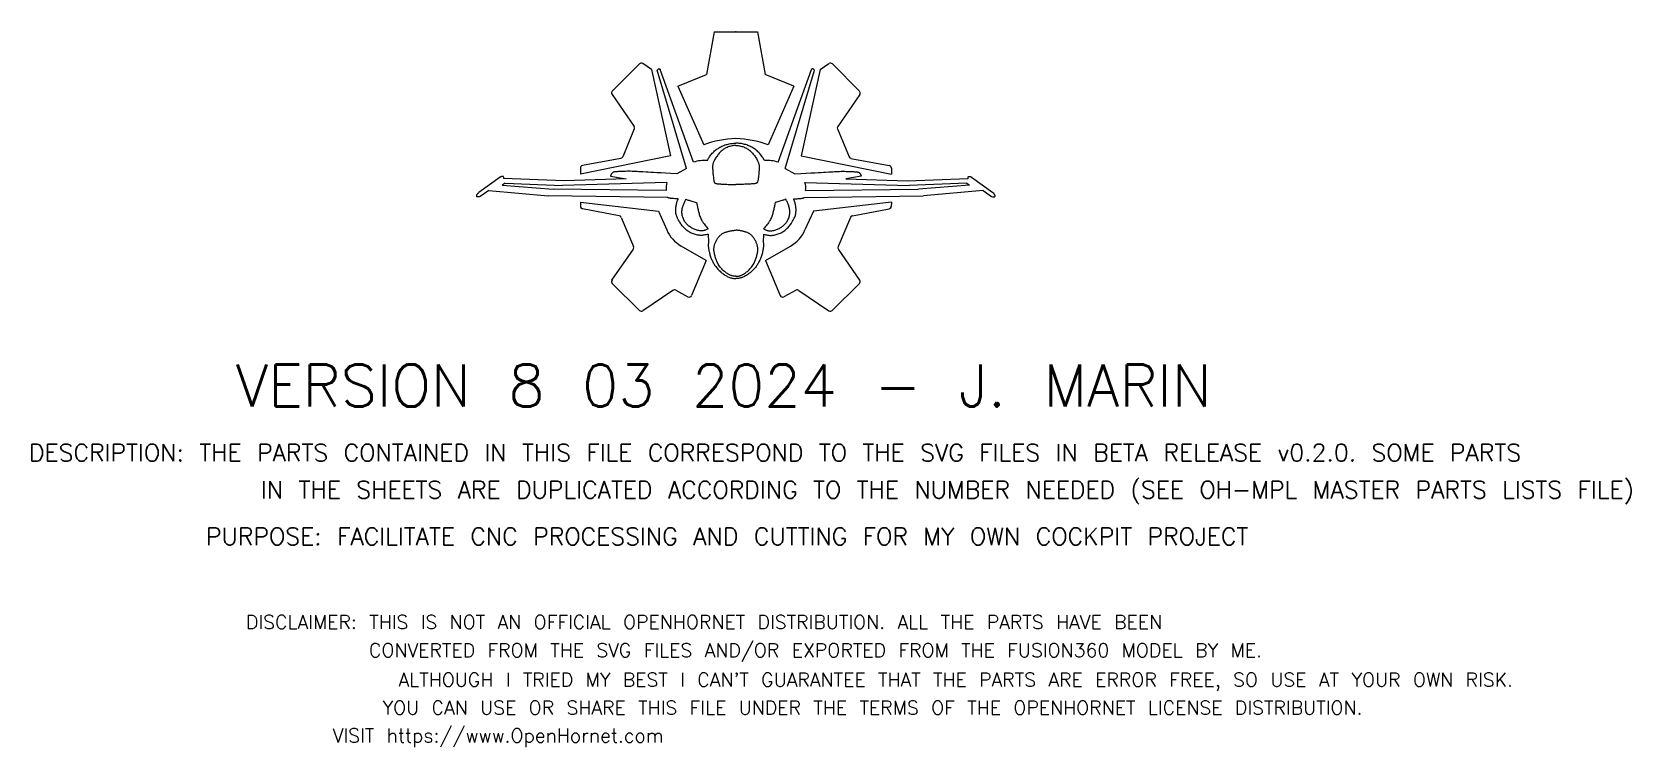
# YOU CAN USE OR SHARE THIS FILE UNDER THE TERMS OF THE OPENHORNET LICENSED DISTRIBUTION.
# Model space of a CAD drawing. Header units: millimetres. Extents: x 2758 to 41047, y 670 to 17125.
# Drawn here: x 8001 to 31110, y 6784 to 17125 of the extents above; entities that cross this region are included whole.
import ezdxf
from ezdxf.enums import TextEntityAlignment as Align

# ---------------------------------------------------------------- set-up
doc = ezdxf.new("R2010")
doc.units = ezdxf.units.MM
doc.layers.add('Cockpit Plans', color=6, linetype='Continuous')
doc.styles.get("Standard").update_dxf_attribs({"font": 'txt.shx'})

msp = doc.modelspace()

# ---------------------------------------------------------------- texts
at = {"layer": 'Cockpit Plans', "color": 4, "linetype": 'ByBlock'}
for s, height, p in [('VERSION 8 03 2024 - J. MARIN', 609.6, (17998, 11707)), ('DESCRIPTION: THE PARTS CONTAINED IN THIS FILE CORRESPOND TO THE SVG FILES IN BETA RELEASE v0.2.0. SOME PARTS', 250, (18740, 10916)), ('IN THE SHEETS ARE DUPLICATED ACCORDING TO THE NUMBER NEEDED (SEE OH-MPL MASTER PARTS LISTS FILE)', 250, (21231, 10380)), ('PURPOSE: FACILITATE CNC PROCESSING AND CUTTING FOR MY OWN COCKPIT PROJECT', 250, (18048, 9705)), ('DISCLAIMER: THIS IS NOT AN OFFICIAL OPENHORNET DISTRIBUTION. ALL THE PARTS HAVE BEEN ', 200, (17802, 8491)), ('CONVERTED FROM THE SVG FILES AND/OR EXPORTED FROM THE FUSION360 MODEL BY ME.', 200, (19323, 8083)), ("ALTHOUGH I TRIED MY BEST I CAN'T GUARANTEE THAT THE PARTS ARE ERROR FREE, SO USE AT YOUR OWN RISK.", 200, (21351, 7657)), ('YOU CAN USE OR SHARE THIS FILE UNDER THE TERMS OF THE OPENHORNET LICENSE DISTRIBUTION.', 200, (20147, 7253)), ('VISIT https://www.OpenHornet.com', 200, (14738, 6850))]:
    msp.add_text(s, height=height, dxfattribs=at).set_placement(p, align=Align.CENTER)

# ---------------------------------------------------------------- linework, layer by layer
at = {"color": 7, "linetype": 'Continuous'}
for p, q in [((17862, 17125), (17748, 16508)), ((17862, 17125), (18485, 17125)), ((18485, 17125), (18599, 16508)), ((16779, 16663), (16388, 16271)), ((16954, 16583), (16828, 16667)), ((19393, 16583), (19519, 16667)), ((19568, 16663), (19959, 16271)), ((16954, 16583), (17229, 15333)), ((17460, 15148), (17038, 16574)), ((17561, 15240), (17081, 16584)), ((17337, 16340), (17748, 16508)), ((19010, 16340), (18599, 16508)), ((18786, 15240), (19266, 16584)), ((18887, 15148), (19309, 16574)), ((19393, 16583), (19118, 15333)), ((16384, 16222), (16702, 15758)), ((17337, 16340), (17709, 15491)), ((19010, 16340), (18638, 15491)), ((19963, 16222), (19645, 15758)), ((16706, 15722), (16538, 15320)), ((19641, 15722), (19809, 15320)), ((17229, 15333), (15926, 15070)), ((16510, 15297), (15957, 15194)), ((19118, 15333), (20421, 15070)), ((19837, 15297), (20390, 15194)), ((14766, 15025), (14458, 14802)), ((15926, 15156), (15926, 15070)), ((16362, 15038), (16586, 15000)), ((17460, 15148), (17322, 15073)), ((18887, 15148), (19025, 15073)), ((19985, 15038), (19761, 15000)), ((20421, 15156), (20421, 15070)), ((21581, 15025), (21889, 14802)), ((14601, 14831), (14477, 14743)), ((14601, 14831), (15460, 14753)), ((14838, 14937), (14798, 14907)), ((14798, 14907), (15534, 14852)), ((15693, 14972), (14817, 15004)), ((14838, 14937), (15670, 14906)), ((17166, 14834), (15534, 14852)), ((17175, 14950), (15670, 14906)), ((16586, 15000), (15693, 14972)), ((19172, 14950), (20677, 14906)), ((19181, 14834), (20813, 14852)), ((19761, 15000), (20654, 14972)), ((20654, 14972), (21530, 15004)), ((21509, 14937), (20677, 14906)), ((21549, 14907), (20813, 14852)), ((21746, 14831), (20887, 14753)), ((21509, 14937), (21549, 14907)), ((21746, 14831), (21870, 14743)), ((17188, 14730), (15460, 14753)), ((15926, 14663), (17053, 14535)), ((15926, 14663), (15928, 14602)), ((16489, 14467), (15959, 14566)), ((19159, 14730), (20887, 14753)), ((20421, 14663), (19294, 14535)), ((19858, 14467), (20388, 14566)), ((20421, 14663), (20419, 14602)), ((16517, 14444), (16696, 14021)), ((17053, 14535), (17175, 14262)), ((19294, 14535), (19172, 14262)), ((19830, 14444), (19651, 14021)), ((17773, 14202), (17779, 14086)), ((18574, 14202), (18568, 14086)), ((16383, 13535), (16692, 13984)), ((17745, 13820), (17385, 14028)), ((18602, 13820), (18962, 14028)), ((19964, 13535), (19655, 13984)), ((17745, 13820), (17534, 13313)), ((18602, 13820), (18813, 13313)), ((16388, 13486), (16780, 13098)), ((19959, 13486), (19567, 13098)), ((17264, 13388), (16828, 13093)), ((17304, 13390), (17481, 13294)), ((19043, 13390), (18866, 13294)), ((19083, 13388), (19519, 13093))]:
    msp.add_line(p, q, dxfattribs=at)
for centre, radius, start, end in [((16806, 16636), 38.1, 56.0937, 135.0683), ((19541, 16636), 38.1, 44.9317, 123.9063), ((16415, 16244), 38.1, 135.0683, 214.4407), ((19932, 16244), 38.1, 325.5593, 44.9317), ((16671, 15736), 38.1, 337.262, 34.4407), ((19676, 15736), 38.1, 145.5593, 202.738), ((18197, 14217), 1365, 90.9953, 110.947), ((18150, 14217), 1365, 69.053, 89.0047), ((16503, 15335), 38.1, 280.6157, 337.262), ((17717, 14774), 492, 84.8224, 108.5454), ((18630, 14774), 492, 71.4546, 95.1776), ((19844, 15335), 38.1, 202.738, 259.3843), ((15964, 15156), 38.1, 100.6157, 180), ((20383, 15156), 38.1, 0, 79.3843), ((17455, 14870), 291, 164.1729, 187.0226), ((18892, 14870), 291, 352.9774, 15.8271), ((15966, 14603), 38.1, 181.232, 259.4504), ((20381, 14603), 38.1, 280.5496, 358.768), ((16482, 14430), 38.1, 22.8291, 79.4504), ((19865, 14430), 38.1, 100.5496, 157.1709), ((17639, 14468), 508, 203.9507, 239.9476), ((18708, 14468), 508, 300.0524, 336.0493), ((16660, 14006), 38.1, 325.5126, 22.8291), ((19687, 14006), 38.1, 157.1709, 214.4874), ((16415, 13513), 38.1, 145.5126, 225.2684), ((19932, 13513), 38.1, 314.7316, 34.4874), ((17286, 13356), 38.1, 61.6992, 124.0416), ((17499, 13328), 38.1, 241.6992, 337.4571), ((18848, 13328), 38.1, 202.5429, 298.3008), ((19061, 13356), 38.1, 55.9584, 118.3008), ((16807, 13125), 38.1, 225.2684, 304.0416), ((19540, 13125), 38.1, 235.9584, 314.7316)]:
    msp.add_arc(centre, radius, start, end, dxfattribs=at)
for points, knots in [([(17038, 16574), (17042, 16578), (17047, 16583), (17052, 16588), (17057, 16591), (17064, 16591), (17070, 16591), (17072, 16591), (17075, 16590), (17079, 16587), (17080, 16585), (17081, 16584), (17081, 16584), (17081, 16584), (17081, 16584), (17081, 16584), (17081, 16584), (17081, 16584), (17081, 16584), (17081, 16584), (17081, 16584)], [0, 0, 0, 0, 0.113827, 0.24279, 0.371158, 0.490256, 0.613154, 0.727441, 0.779281, 0.837555, 0.917894, 0.962281, 0.992051, 0.994539, 0.995625, 0.995869, 0.996087, 0.996537, 0.997081, 1, 1, 1, 1]), ([(19309, 16574), (19305, 16578), (19300, 16583), (19295, 16588), (19290, 16591), (19283, 16591), (19277, 16591), (19275, 16591), (19272, 16590), (19268, 16587), (19267, 16585), (19266, 16584), (19266, 16584), (19266, 16584), (19266, 16584), (19266, 16584), (19266, 16584), (19266, 16584), (19266, 16584), (19266, 16584), (19266, 16584)], [0, 0, 0, 0, 0.1137738, 0.2427449, 0.3711205, 0.4902258, 0.6131305, 0.7274243, 0.7792675, 0.8375454, 0.9178895, 0.9622788, 0.9920505, 0.9945386, 0.9956248, 0.9958684, 0.9960871, 0.9965367, 0.997081, 1, 1, 1, 1]), ([(17762, 15264), (17776, 15293), (17793, 15320), (17812, 15346), (17832, 15370), (17855, 15393), (17878, 15414), (17903, 15433), (17929, 15450), (17957, 15466), (17986, 15479), (18016, 15491), (18047, 15500), (18078, 15507), (18110, 15512), (18142, 15516), (18174, 15519), (18163, 15518), (18174, 15519)], [0, 0, 0, 0, 0.06264, 0.125231, 0.187911, 0.250719, 0.3136, 0.375332, 0.43699, 0.498578, 0.560163, 0.623067, 0.686016, 0.748935, 0.811735, 0.874496, 0.937271, 1, 1, 1, 1]), ([(18174, 15484), (18144, 15482), (18116, 15478), (18087, 15471), (18060, 15462), (18033, 15450), (18008, 15437), (17984, 15421), (17962, 15402), (17942, 15382), (17923, 15359), (17906, 15336), (17888, 15312), (17873, 15288), (17859, 15262), (17851, 15245), (17844, 15227), (17840, 15208), (17837, 15189), (17837, 15170), (17838, 15151), (17839, 15107), (17843, 15064), (17848, 15021), (17851, 15000), (17854, 14979), (17860, 14957), (17863, 14949), (17867, 14943), (17874, 14938), (17882, 14935), (17892, 14932), (17903, 14930), (17914, 14928), (17951, 14926), (17988, 14924), (18025, 14923), (18062, 14921), (18099, 14918), (18136, 14918), (18174, 14918), (18161, 14918), (18174, 14918)], [0, 0, 0, 0, 0.027999, 0.055968, 0.083954, 0.111958, 0.139957, 0.167476, 0.195039, 0.222571, 0.250016, 0.27799, 0.306052, 0.334124, 0.362131, 0.390104, 0.408487, 0.426898, 0.445221, 0.463467, 0.481785, 0.500181, 0.541817, 0.583451, 0.625178, 0.645871, 0.666501, 0.687676, 0.695589, 0.703204, 0.710975, 0.719, 0.729538, 0.739914, 0.750269, 0.785955, 0.821632, 0.857306, 0.892976, 0.92864, 0.964324, 1, 1, 1, 1]), ([(18585, 15264), (18571, 15293), (18554, 15320), (18535, 15346), (18515, 15370), (18492, 15393), (18469, 15414), (18444, 15433), (18418, 15450), (18390, 15466), (18361, 15479), (18331, 15491), (18300, 15500), (18269, 15507), (18237, 15512), (18205, 15516), (18174, 15519), (18184, 15518), (18174, 15519)], [0, 0, 0, 0, 0.062638, 0.125229, 0.18791, 0.250717, 0.313598, 0.375331, 0.436988, 0.498577, 0.560162, 0.623066, 0.686016, 0.748935, 0.811735, 0.874496, 0.937271, 1, 1, 1, 1]), ([(18174, 15484), (18203, 15482), (18231, 15478), (18260, 15471), (18287, 15462), (18314, 15450), (18339, 15437), (18363, 15421), (18385, 15402), (18405, 15382), (18424, 15359), (18441, 15336), (18459, 15312), (18474, 15288), (18488, 15262), (18496, 15245), (18503, 15227), (18507, 15208), (18510, 15189), (18510, 15170), (18509, 15151), (18508, 15107), (18504, 15064), (18499, 15021), (18496, 15000), (18493, 14979), (18487, 14957), (18484, 14949), (18480, 14943), (18473, 14938), (18465, 14935), (18455, 14932), (18444, 14930), (18433, 14928), (18396, 14926), (18359, 14924), (18322, 14923), (18285, 14921), (18248, 14918), (18211, 14918), (18174, 14918), (18186, 14918), (18174, 14918)], [0, 0, 0, 0, 0.027999, 0.055969, 0.083954, 0.111958, 0.139958, 0.167477, 0.19504, 0.222571, 0.250016, 0.27799, 0.306053, 0.334124, 0.362131, 0.390104, 0.408487, 0.426898, 0.445221, 0.463468, 0.481785, 0.500181, 0.541817, 0.583451, 0.625178, 0.645871, 0.666501, 0.687677, 0.695589, 0.703204, 0.710975, 0.719, 0.729538, 0.739914, 0.750269, 0.785956, 0.821632, 0.857306, 0.892976, 0.92864, 0.964324, 1, 1, 1, 1]), ([(14817, 15004), (14818, 15011), (14818, 15018), (14818, 15025), (14817, 15029), (14814, 15034), (14809, 15036), (14804, 15036), (14794, 15036), (14784, 15034), (14775, 15030), (14766, 15025), (14769, 15027), (14766, 15025)], [0, 0, 0, 0, 0.082157, 0.166575, 0.24996, 0.313083, 0.377571, 0.43861, 0.501635, 0.62555, 0.750509, 0.876333, 1, 1, 1, 1]), ([(17322, 15073), (17074, 15087), (16826, 15101), (16776, 15103), (16726, 15106), (16677, 15109), (16627, 15110), (16577, 15109), (16536, 15107), (16495, 15106), (16453, 15104), (16443, 15103), (16432, 15103), (16422, 15101), (16412, 15099), (16402, 15096), (16393, 15091), (16385, 15084), (16379, 15076), (16373, 15067), (16368, 15058), (16365, 15048), (16362, 15038), (16363, 15042), (16362, 15038)], [0, 0, 0, 0, 0.2499196, 0.4998036, 0.5497896, 0.5997902, 0.6498015, 0.6997784, 0.7497535, 0.7914264, 0.8330536, 0.8747168, 0.8851791, 0.8956346, 0.9060648, 0.9164856, 0.9269541, 0.9373257, 0.9477444, 0.9582736, 0.9686862, 0.9790284, 0.9894111, 1, 1, 1, 1]), ([(19025, 15073), (19273, 15087), (19521, 15101), (19571, 15103), (19621, 15106), (19670, 15109), (19720, 15110), (19770, 15109), (19811, 15107), (19852, 15106), (19894, 15104), (19904, 15103), (19915, 15103), (19925, 15101), (19935, 15099), (19945, 15096), (19954, 15091), (19962, 15084), (19968, 15076), (19974, 15067), (19979, 15058), (19982, 15048), (19985, 15038), (19984, 15042), (19985, 15038)], [0, 0, 0, 0, 0.249923, 0.499806, 0.549792, 0.599792, 0.649803, 0.69978, 0.749755, 0.791427, 0.833054, 0.874717, 0.88518, 0.895635, 0.906065, 0.916486, 0.926954, 0.937326, 0.947745, 0.958274, 0.968686, 0.979028, 0.989411, 1, 1, 1, 1]), ([(21530, 15004), (21529, 15011), (21529, 15018), (21529, 15025), (21530, 15029), (21533, 15034), (21538, 15036), (21543, 15036), (21553, 15036), (21563, 15034), (21572, 15030), (21581, 15025), (21578, 15027), (21581, 15025)], [0, 0, 0, 0, 0.082157, 0.166575, 0.24996, 0.313083, 0.377571, 0.438609, 0.501635, 0.62555, 0.750509, 0.876333, 1, 1, 1, 1]), ([(14477, 14743), (14467, 14741), (14458, 14740), (14448, 14740), (14443, 14740), (14437, 14740), (14434, 14741), (14431, 14742), (14429, 14743), (14429, 14746), (14428, 14752), (14429, 14759), (14430, 14764), (14433, 14771), (14437, 14777), (14441, 14785), (14445, 14791), (14451, 14797), (14458, 14802), (14456, 14800), (14458, 14802)], [0, 0, 0, 0, 0.086589, 0.165727, 0.245374, 0.29353, 0.345456, 0.370705, 0.393467, 0.41428, 0.436541, 0.492018, 0.544483, 0.595116, 0.656353, 0.719142, 0.789947, 0.859281, 0.927965, 1, 1, 1, 1]), ([(21870, 14743), (21880, 14741), (21889, 14740), (21899, 14740), (21904, 14740), (21910, 14740), (21913, 14741), (21916, 14742), (21918, 14743), (21918, 14746), (21919, 14752), (21918, 14759), (21917, 14764), (21914, 14771), (21910, 14777), (21906, 14785), (21902, 14791), (21896, 14797), (21889, 14802), (21892, 14800), (21889, 14802)], [0, 0, 0, 0, 0.08659, 0.165729, 0.245375, 0.293531, 0.345457, 0.370706, 0.393468, 0.414281, 0.436542, 0.492019, 0.544484, 0.595117, 0.656354, 0.719143, 0.789947, 0.859281, 0.927965, 1, 1, 1, 1]), ([(17340, 14711), (17297, 14713), (17253, 14715), (17234, 14717), (17216, 14720), (17208, 14722), (17201, 14724), (17194, 14727), (17188, 14730), (17190, 14729), (17188, 14730)], [0, 0, 0, 0, 0.280089, 0.559877, 0.683252, 0.806412, 0.854713, 0.903202, 0.951797, 1, 1, 1, 1]), ([(17356, 14387), (17341, 14410), (17328, 14434), (17318, 14459), (17310, 14485), (17306, 14512), (17304, 14539), (17304, 14566), (17307, 14591), (17311, 14616), (17316, 14641), (17322, 14665), (17330, 14689), (17340, 14711), (17336, 14704), (17340, 14711)], [0, 0, 0, 0, 0.079965, 0.160012, 0.24002, 0.319997, 0.400041, 0.480063, 0.559975, 0.633339, 0.706818, 0.78025, 0.853499, 0.926636, 1, 1, 1, 1]), ([(17773, 14278), (17759, 14269), (17743, 14261), (17727, 14256), (17711, 14252), (17694, 14250), (17677, 14249), (17650, 14250), (17623, 14255), (17598, 14262), (17573, 14270), (17549, 14282), (17527, 14295), (17505, 14309), (17484, 14326), (17465, 14344), (17448, 14364), (17433, 14385), (17420, 14408), (17409, 14432), (17402, 14457), (17396, 14483), (17394, 14509), (17394, 14535), (17397, 14561), (17402, 14586), (17410, 14611), (17419, 14636), (17429, 14660), (17440, 14684), (17452, 14706), (17448, 14699), (17452, 14706)], [0, 0, 0, 0, 0.023288, 0.046481, 0.069704, 0.092995, 0.116315, 0.139606, 0.176199, 0.212827, 0.249422, 0.285061, 0.320764, 0.356569, 0.392488, 0.428485, 0.464462, 0.500349, 0.536131, 0.571857, 0.607638, 0.643497, 0.679366, 0.715158, 0.750794, 0.786344, 0.82197, 0.857725, 0.893562, 0.929355, 0.964914, 1, 1, 1, 1]), ([(17452, 14706), (17480, 14696), (17509, 14687), (17537, 14677), (17571, 14667), (17605, 14657), (17594, 14660), (17605, 14657)], [0, 0, 0, 0, 0.186664, 0.373309, 0.560012, 0.780013, 1, 1, 1, 1]), ([(17605, 14657), (17611, 14628), (17617, 14599), (17623, 14570), (17630, 14541), (17637, 14513), (17645, 14484), (17654, 14456), (17666, 14429), (17683, 14396), (17703, 14364), (17725, 14334), (17748, 14305), (17773, 14278), (17765, 14287), (17773, 14278)], [0, 0, 0, 0, 0.069982, 0.139919, 0.209861, 0.279845, 0.34989, 0.419883, 0.489796, 0.559818, 0.647943, 0.735997, 0.824028, 0.912051, 1, 1, 1, 1]), ([(18574, 14278), (18588, 14269), (18604, 14261), (18620, 14256), (18636, 14252), (18653, 14250), (18670, 14249), (18697, 14250), (18724, 14255), (18749, 14262), (18774, 14270), (18798, 14282), (18820, 14295), (18842, 14309), (18863, 14326), (18882, 14344), (18899, 14364), (18914, 14385), (18927, 14408), (18938, 14432), (18945, 14457), (18951, 14483), (18953, 14509), (18953, 14535), (18950, 14561), (18945, 14586), (18937, 14611), (18928, 14636), (18918, 14660), (18907, 14684), (18895, 14706), (18899, 14699), (18895, 14706)], [0, 0, 0, 0, 0.023291, 0.046483, 0.069707, 0.092998, 0.116317, 0.139608, 0.176201, 0.21283, 0.249424, 0.285063, 0.320766, 0.356571, 0.39249, 0.428487, 0.464463, 0.50035, 0.536132, 0.571858, 0.607639, 0.643498, 0.679367, 0.715159, 0.750794, 0.786345, 0.82197, 0.857725, 0.893562, 0.929356, 0.964914, 1, 1, 1, 1]), ([(18742, 14657), (18736, 14628), (18730, 14599), (18724, 14570), (18717, 14541), (18710, 14513), (18702, 14484), (18693, 14456), (18681, 14429), (18664, 14396), (18644, 14364), (18622, 14334), (18599, 14305), (18574, 14278), (18582, 14287), (18574, 14278)], [0, 0, 0, 0, 0.069981, 0.139918, 0.20986, 0.279845, 0.34989, 0.419882, 0.489796, 0.559817, 0.647943, 0.735997, 0.824028, 0.912051, 1, 1, 1, 1]), ([(18895, 14706), (18867, 14696), (18838, 14687), (18810, 14677), (18776, 14667), (18742, 14657), (18753, 14660), (18742, 14657)], [0, 0, 0, 0, 0.186644, 0.373293, 0.560001, 0.780007, 1, 1, 1, 1]), ([(18991, 14387), (19006, 14410), (19019, 14434), (19029, 14459), (19037, 14485), (19041, 14512), (19043, 14539), (19043, 14566), (19040, 14591), (19036, 14616), (19031, 14641), (19025, 14665), (19017, 14689), (19007, 14711), (19011, 14704), (19007, 14711)], [0, 0, 0, 0, 0.079966, 0.160012, 0.240021, 0.319998, 0.400041, 0.480063, 0.559976, 0.633339, 0.706818, 0.78025, 0.8535, 0.926636, 1, 1, 1, 1]), ([(19007, 14711), (19050, 14713), (19094, 14715), (19113, 14717), (19131, 14720), (19139, 14722), (19146, 14724), (19153, 14727), (19159, 14730), (19157, 14729), (19159, 14730)], [0, 0, 0, 0, 0.280109, 0.559889, 0.683261, 0.806418, 0.854717, 0.903205, 0.951798, 1, 1, 1, 1]), ([(17773, 14202), (17749, 14193), (17723, 14188), (17698, 14184), (17672, 14183), (17646, 14184), (17620, 14187), (17590, 14194), (17561, 14203), (17533, 14215), (17505, 14229), (17479, 14246), (17454, 14265), (17430, 14286), (17408, 14309), (17389, 14334), (17371, 14360), (17356, 14387), (17361, 14378), (17356, 14387)], [0, 0, 0, 0, 0.0518992, 0.1038436, 0.1558216, 0.2077994, 0.2598049, 0.3118413, 0.3732369, 0.4347928, 0.4965407, 0.5584627, 0.6217708, 0.6851258, 0.7484508, 0.8116655, 0.8746954, 0.9374827, 1, 1, 1, 1]), ([(18574, 14202), (18598, 14193), (18624, 14188), (18649, 14184), (18675, 14183), (18701, 14184), (18727, 14187), (18757, 14194), (18786, 14203), (18814, 14215), (18842, 14229), (18868, 14246), (18893, 14265), (18917, 14286), (18939, 14309), (18958, 14334), (18976, 14360), (18991, 14387), (18986, 14378), (18991, 14387)], [0, 0, 0, 0, 0.051904, 0.103848, 0.155825, 0.207803, 0.259808, 0.311845, 0.37324, 0.434795, 0.496543, 0.558465, 0.621773, 0.685127, 0.748452, 0.811666, 0.874696, 0.937483, 1, 1, 1, 1]), ([(18174, 13591), (18154, 13591), (18136, 13594), (18117, 13598), (18099, 13605), (18082, 13612), (18060, 13624), (18039, 13638), (18019, 13653), (17993, 13675), (17969, 13699), (17947, 13725), (17927, 13753), (17910, 13782), (17898, 13807), (17888, 13832), (17879, 13858), (17872, 13884), (17866, 13911), (17860, 13937), (17857, 13964), (17856, 13985), (17857, 14007), (17861, 14028), (17866, 14049), (17874, 14069), (17882, 14089), (17892, 14108), (17889, 14101), (17892, 14108)], [0, 0, 0, 0, 0.02802, 0.055914, 0.083862, 0.111919, 0.140044, 0.176779, 0.213389, 0.249989, 0.299922, 0.349853, 0.399815, 0.449866, 0.49996, 0.540007, 0.579967, 0.61987, 0.659802, 0.699786, 0.739797, 0.77969, 0.811005, 0.842448, 0.874042, 0.905734, 0.937405, 0.968893, 1, 1, 1, 1]), ([(17892, 14108), (17902, 14126), (17914, 14144), (17926, 14161), (17940, 14177), (17956, 14192), (17972, 14204), (17990, 14215), (18009, 14224), (18028, 14231), (18046, 14236), (18064, 14240), (18082, 14245), (18100, 14249), (18118, 14253), (18137, 14255), (18155, 14257), (18174, 14256), (18167, 14256), (18174, 14256)], [0, 0, 0, 0, 0.062457, 0.125401, 0.188439, 0.251333, 0.314042, 0.375625, 0.437223, 0.498749, 0.560355, 0.615333, 0.670222, 0.725145, 0.780187, 0.835232, 0.890091, 0.944837, 1, 1, 1, 1]), ([(18455, 14108), (18445, 14126), (18433, 14144), (18421, 14161), (18407, 14177), (18391, 14192), (18375, 14204), (18357, 14215), (18338, 14224), (18319, 14231), (18301, 14236), (18283, 14240), (18265, 14245), (18247, 14249), (18229, 14253), (18210, 14255), (18192, 14257), (18174, 14256), (18180, 14256), (18174, 14256)], [0, 0, 0, 0, 0.062453, 0.125398, 0.188436, 0.25133, 0.31404, 0.375623, 0.437221, 0.498747, 0.560353, 0.615332, 0.670221, 0.725144, 0.780186, 0.835232, 0.89009, 0.944837, 1, 1, 1, 1]), ([(18174, 13591), (18193, 13591), (18211, 13594), (18230, 13598), (18248, 13605), (18265, 13612), (18287, 13624), (18308, 13638), (18328, 13653), (18354, 13675), (18378, 13699), (18400, 13725), (18420, 13753), (18437, 13782), (18449, 13807), (18459, 13832), (18468, 13858), (18475, 13884), (18481, 13911), (18487, 13937), (18490, 13964), (18491, 13985), (18490, 14007), (18486, 14028), (18481, 14049), (18473, 14069), (18465, 14089), (18455, 14108), (18458, 14101), (18455, 14108)], [0, 0, 0, 0, 0.02802, 0.055915, 0.083862, 0.11192, 0.140044, 0.17678, 0.21339, 0.249989, 0.299923, 0.349854, 0.399815, 0.449867, 0.49996, 0.540007, 0.579967, 0.619871, 0.659802, 0.699786, 0.739797, 0.779691, 0.811005, 0.842448, 0.874042, 0.905734, 0.937405, 0.968893, 1, 1, 1, 1]), ([(17779, 14086), (17776, 14070), (17774, 14054), (17774, 14038), (17775, 14022), (17777, 14005), (17779, 13989), (17782, 13973), (17788, 13944), (17795, 13915), (17804, 13886), (17813, 13861), (17823, 13836), (17835, 13812), (17847, 13788), (17859, 13765), (17873, 13742), (17892, 13718), (17912, 13696), (17933, 13674), (17955, 13653), (17979, 13634), (18003, 13616), (18025, 13603), (18047, 13590), (18071, 13580), (18095, 13571), (18116, 13565), (18138, 13560), (18150, 13558), (18162, 13558), (18174, 13558), (18170, 13558), (18174, 13558)], [0, 0, 0, 0, 0.02248, 0.044776, 0.067118, 0.089558, 0.112021, 0.134417, 0.156767, 0.197742, 0.238787, 0.279868, 0.31649, 0.353066, 0.389702, 0.42637, 0.462985, 0.499593, 0.541228, 0.582843, 0.624454, 0.666113, 0.707823, 0.749533, 0.784557, 0.81957, 0.854589, 0.88966, 0.920638, 0.951781, 0.968023, 0.984076, 1, 1, 1, 1]), ([(18568, 14086), (18571, 14070), (18573, 14054), (18573, 14038), (18572, 14022), (18570, 14005), (18568, 13989), (18565, 13973), (18559, 13944), (18552, 13915), (18543, 13886), (18534, 13861), (18524, 13836), (18512, 13812), (18501, 13788), (18488, 13765), (18474, 13742), (18455, 13718), (18435, 13696), (18414, 13674), (18392, 13653), (18368, 13634), (18344, 13616), (18322, 13603), (18300, 13590), (18276, 13580), (18252, 13571), (18231, 13565), (18209, 13560), (18197, 13558), (18185, 13558), (18174, 13558), (18177, 13558), (18174, 13558)], [0, 0, 0, 0, 0.022481, 0.044778, 0.06712, 0.08956, 0.112022, 0.134418, 0.156768, 0.197743, 0.238789, 0.279869, 0.316491, 0.353067, 0.389703, 0.426371, 0.462986, 0.499594, 0.541228, 0.582844, 0.624455, 0.666114, 0.707824, 0.749534, 0.784557, 0.81957, 0.854589, 0.88966, 0.920638, 0.951781, 0.968023, 0.984076, 1, 1, 1, 1])]:
    msp.add_open_spline(points, degree=3, knots=knots, dxfattribs=at)
msp.add_point((18174, 17125), dxfattribs=at)

msp.set_redraw_order([(e.dxf.handle, doc.entitydb.next_handle()) for e in msp.query("TEXT MTEXT ATTDEF DIMENSION ARC_DIMENSION")])  # texts and dimensions are drawn at this point

doc.saveas('drawing.dxf')
